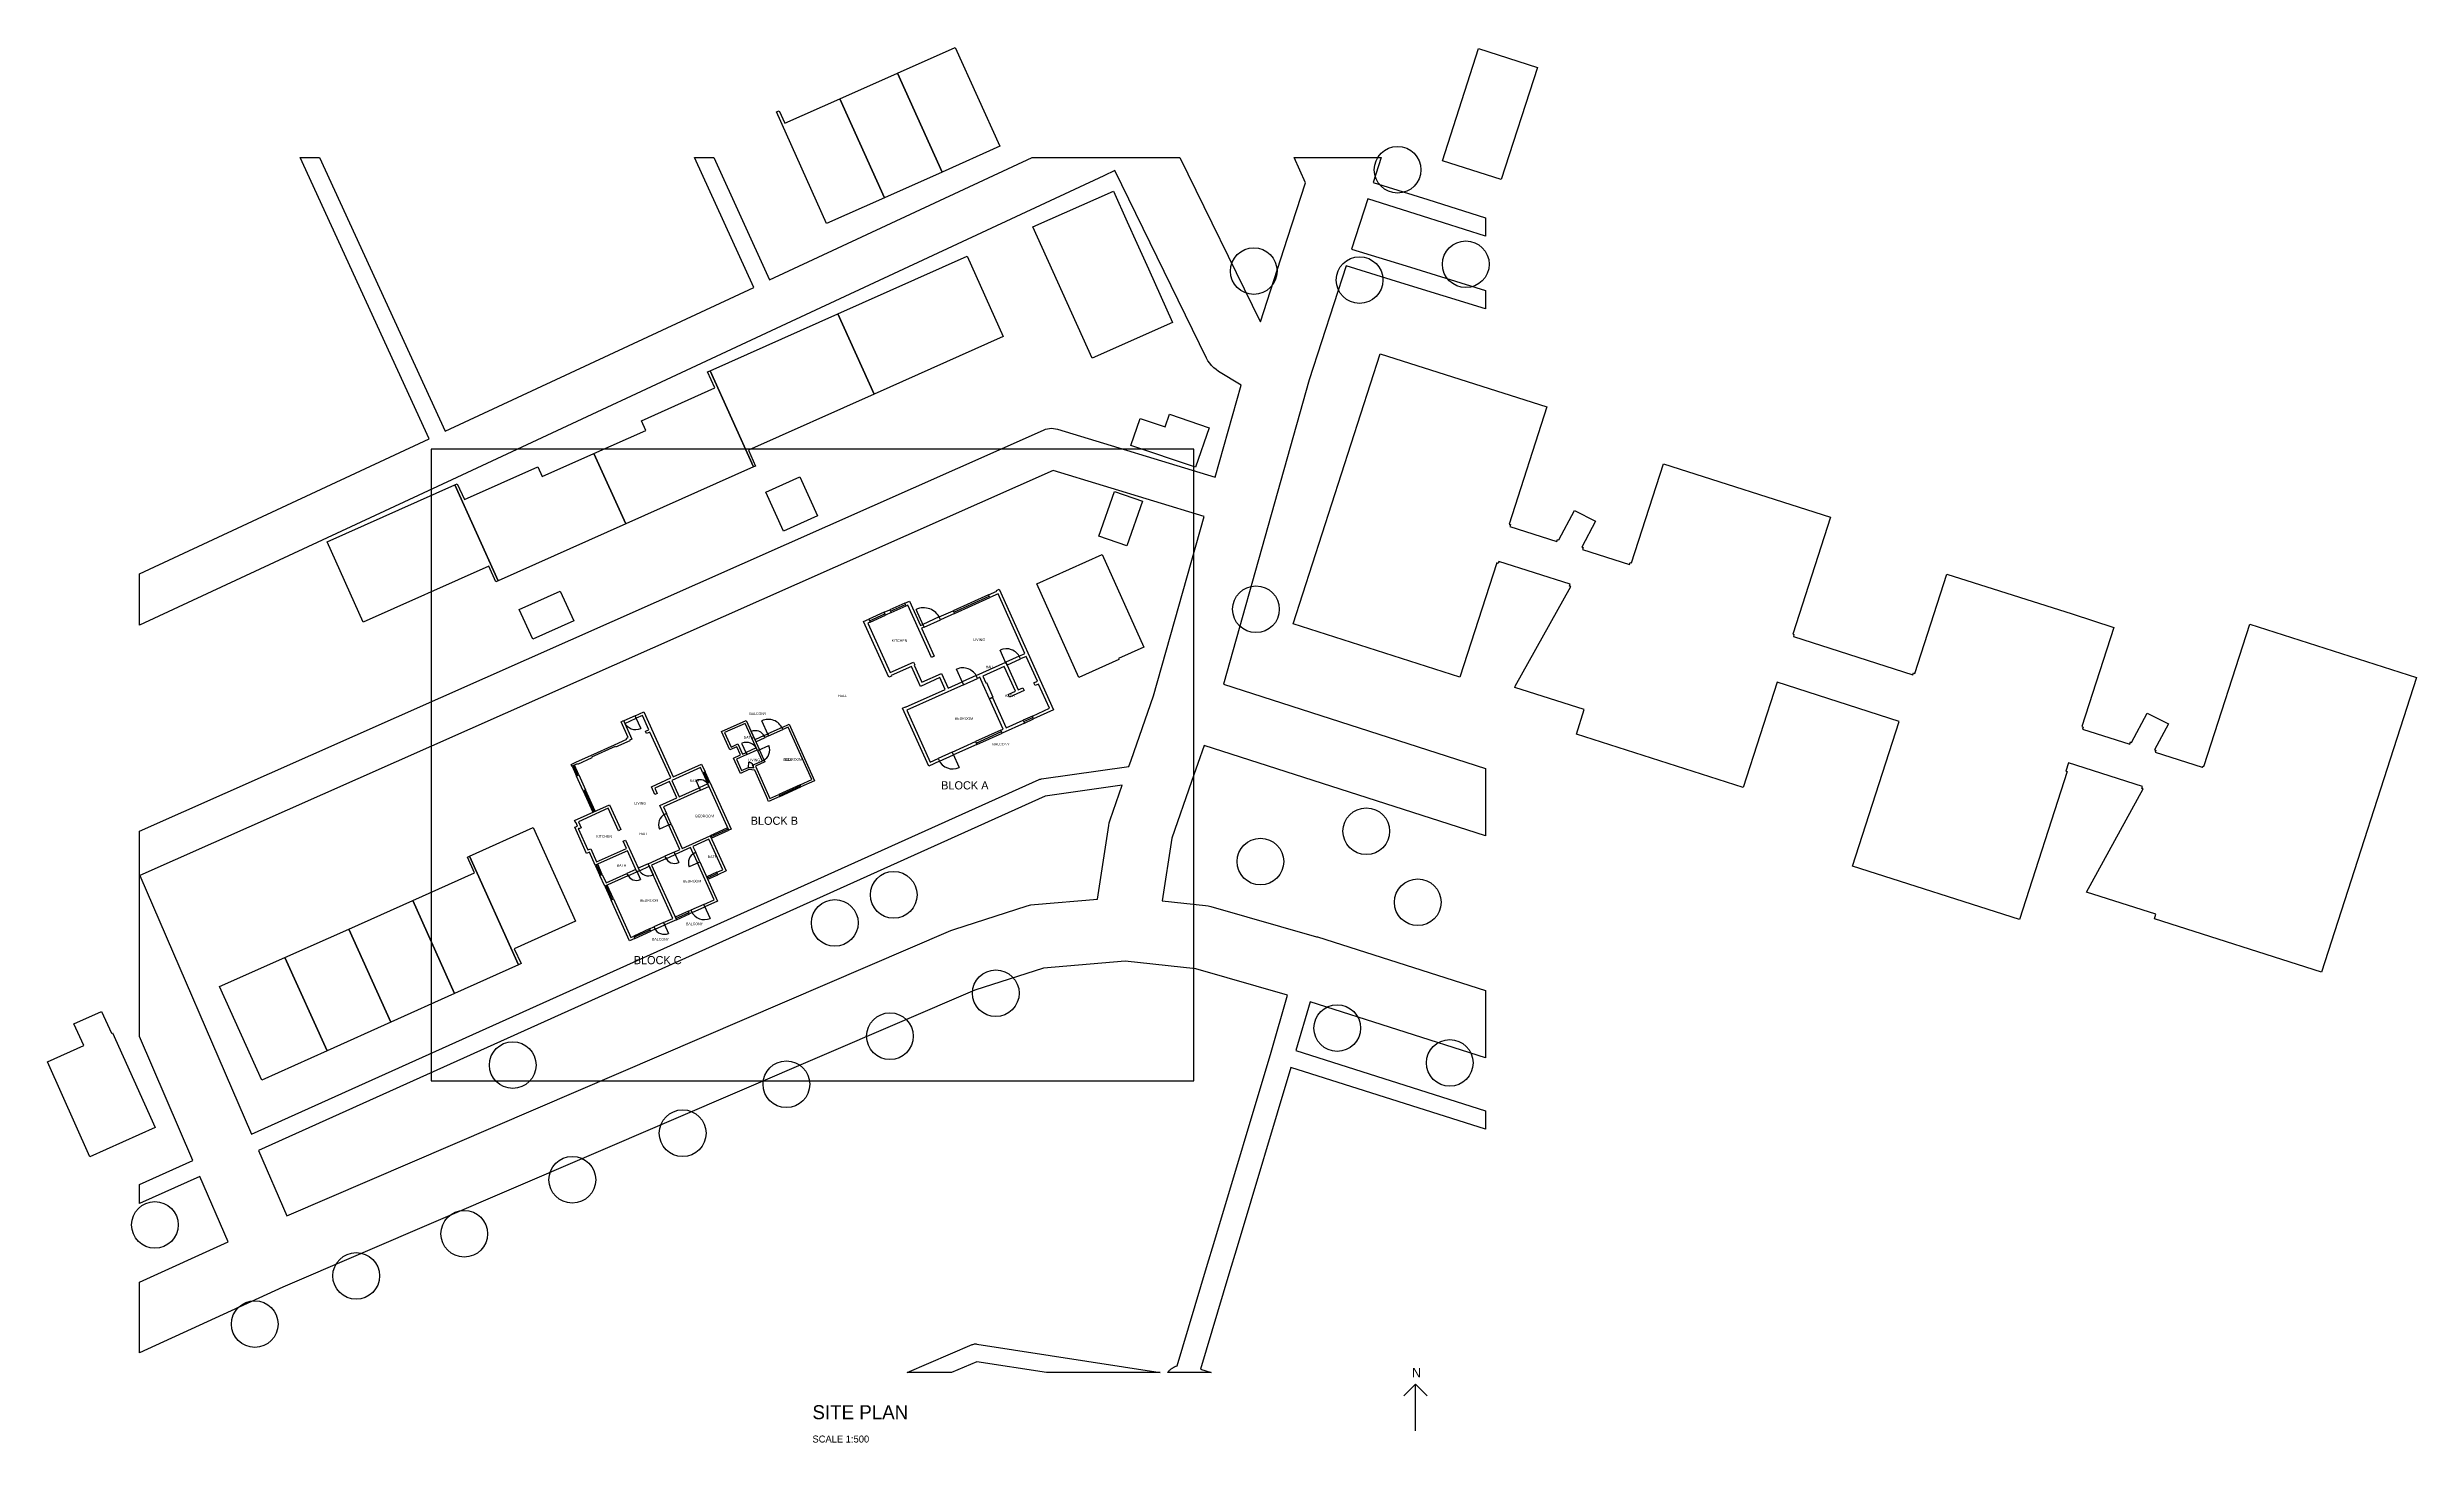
# Model space of a CAD drawing. Header units: millimetres. Extents: x -134533 to 68451, y 6505 to 126093.
import ezdxf

# ---------------------------------------------------------------- set-up
doc = ezdxf.new("R2010")
doc.units = ezdxf.units.MM
for name, color, linetype in [('A-ANNO-SYMB', 7, 'Continuous'), ('A-ANNO-TEXT', 7, 'Continuous'), ('A-ANNO-TTLB', 7, 'Continuous'), ('A-DOOR', 7, 'Continuous'), ('A-GLAZ', 7, 'Continuous'), ('A-WALL', 7, 'Continuous'), ('C-BLDG-EXST', 7, 'Continuous'), ('C-ROAD', 7, 'Continuous'), ('L-PLNT-TREE', 7, 'Continuous'), ('V-PROP-LINE', 7, 'Continuous')]:
    doc.layers.add(name, color=color, linetype=linetype)

msp = doc.modelspace()

# ---------------------------------------------------------------- linework, layer by layer
at = {"layer": 'A-ANNO-SYMB'}
for p in [(-18322, 10514), (-17322, 7514), (-16322, 10514)]:
    msp.add_line(p, (-17322, 11514), dxfattribs=at)
at = {"layer": 'A-DOOR'}
for p, q in [((-59479, 76516), (-60114, 77924)), ((-52376, 73270), (-52902, 74438)), ((-56103, 71591), (-56645, 72793)), ((-84135, 68693), (-83695, 67721)), ((-73876, 66662), (-74232, 67451)), ((-72777, 67157), (-73328, 68380)), ((-74634, 65575), (-75025, 66442)), ((-73616, 65857), (-72733, 66255)), ((-56962, 65563), (-56420, 64361)), ((-78633, 62531), (-78960, 63256)), ((-74466, 64376), (-74430, 64829)), ((-81192, 59480), (-82082, 59078)), ((-80800, 57015), (-80445, 56229)), ((-84070, 55537), (-83724, 54771)), ((-83015, 56014), (-82631, 55166)), ((-78727, 56233), (-79534, 55868)), ((-81687, 50981), (-81313, 50153)), ((-78251, 52534), (-77756, 51437))]:
    msp.add_line(p, q, dxfattribs=at)
for points in [[(-59425, 76396), (-58017, 77030), (-58125, 77271), (-59533, 76636)], [(-52322, 73150), (-51154, 73676), (-51262, 73916), (-52430, 73390)], [(-56049, 71470), (-54847, 72012), (-54955, 72253), (-56157, 71711)], [(-84181, 68797), (-85154, 68357), (-85061, 68150), (-84088, 68590)], [(-73837, 66577), (-73048, 66932), (-73125, 67103), (-73914, 66747)], [(-72738, 67072), (-71515, 67623), (-71592, 67793), (-72815, 67242)], [(-74596, 65490), (-73729, 65881), (-73805, 66051), (-74672, 65660)], [(-73701, 65819), (-73303, 64936), (-73133, 65013), (-73531, 65895)], [(-57016, 65683), (-58218, 65142), (-58110, 64901), (-56908, 65443)], [(-78586, 62428), (-77861, 62755), (-77955, 62962), (-78679, 62635)], [(-74466, 64376), (-74014, 64340), (-74014, 64340), (-74466, 64376)], [(-81088, 59527), (-81490, 60417), (-81697, 60324), (-81295, 59434)], [(-80847, 57119), (-81633, 56763), (-81540, 56556), (-80753, 56912)], [(-78623, 56279), (-78988, 57087), (-79195, 56993), (-78830, 56186)], [(-84117, 55641), (-84883, 55295), (-84789, 55088), (-84024, 55434)], [(-83062, 56118), (-83910, 55734), (-83817, 55527), (-82968, 55911)], [(-81734, 51085), (-82562, 50711), (-82468, 50504), (-81640, 50878)], [(-78298, 52638), (-79395, 52142), (-79302, 51935), (-78205, 52431)]]:
    msp.add_lwpolyline(points, close=True, dxfattribs=at)
for centre, radius, start, end in [((-59479, 76516), 1545, 24.25476, 114.25476), ((-52376, 73270), 1281, 24.25476, 114.25476), ((-56103, 71591), 1319, 24.25476, 114.25476), ((-84135, 68693), 1067, 204.32261, 294.32261), ((-73876, 66662), 866, 24.25476, 114.25476), ((-72777, 67157), 1341, 24.25476, 114.25476), ((-74634, 65575), 951, 24.25476, 114.25476), ((-73616, 65857), 968, -65.74524, 24.25476), ((-56962, 65563), 1319, -155.74524, -65.74524), ((-78633, 62531), 795, 24.32261, 114.32261), ((-74466, 64376), 454, -4.55603, 85.44397), ((-81192, 59480), 977, 114.32261, 204.32261), ((-78727, 56233), 886, 114.32261, 204.32261), ((-84070, 55537), 840, 204.32261, 294.32261), ((-83015, 56014), 931, 204.32261, 294.32261), ((-80800, 57015), 863, 204.32261, 294.32261), ((-78251, 52534), 1204, 204.32261, 294.32261), ((-81687, 50981), 909, 204.32261, 294.32261)]:
    msp.add_arc(centre, radius, start, end, dxfattribs=at)
at = {"layer": 'A-GLAZ'}
for p, q in [((-64099, 76955), (-62776, 77551)), ((-62295, 77768), (-61024, 78340)), ((-56869, 77692), (-53846, 79054)), ((-54952, 66469), (-52788, 67444)), ((-50882, 68303), (-50092, 68659)), ((-89098, 63683), (-89482, 64532)), ((-77879, 63071), (-78282, 63961)), ((-87695, 60579), (-88528, 62421)), ((-71823, 61981), (-70011, 62797)), ((-76206, 59092), (-77696, 58418)), ((-87094, 55168), (-87487, 56037)), ((-77127, 55286), (-77996, 54893)), ((-86139, 53057), (-86673, 54236)), ((-80694, 51430), (-79555, 51945)), ((-82887, 50439), (-84253, 49821))]:
    msp.add_line(p, q, dxfattribs=at)
for points in [[(-56815, 77572), (-53792, 78934), (-53900, 79174), (-56923, 77812)], [(-64045, 76835), (-62722, 77431), (-62830, 77671), (-64153, 77075)], [(-62241, 77647), (-60970, 78220), (-61079, 78461), (-62350, 77888)], [(-54898, 66348), (-52734, 67323), (-52842, 67564), (-55006, 66589)], [(-50828, 68182), (-50038, 68538), (-50146, 68779), (-50936, 68423)], [(-88995, 63730), (-89378, 64579), (-89585, 64485), (-89202, 63636)], [(-77776, 63118), (-78178, 64008), (-78385, 63914), (-77983, 63024)], [(-87592, 60626), (-88424, 62468), (-88631, 62374), (-87798, 60532)], [(-71784, 61896), (-69973, 62712), (-70050, 62882), (-71861, 62066)], [(-76252, 59195), (-77742, 58522), (-77649, 58315), (-76159, 58989)], [(-86990, 55214), (-87383, 56084), (-87590, 55990), (-87197, 55121)], [(-77174, 55389), (-78043, 54996), (-77950, 54789), (-77080, 55182)], [(-86036, 53103), (-86569, 54283), (-86776, 54190), (-86243, 53010)], [(-80647, 51327), (-79509, 51841), (-79602, 52048), (-80740, 51534)], [(-82934, 50542), (-84300, 49925), (-84207, 49718), (-82841, 50335)]]:
    msp.add_lwpolyline(points, close=True, dxfattribs=at)
at = {"layer": 'A-WALL'}
for points in [[(-48669, 69444), (-49605, 71522), (-49897, 71391), (-50006, 71631), (-49714, 71763), (-50673, 73893), (-51154, 73676), (-51262, 73916), (-50782, 74133), (-53088, 79251), (-53792, 78934), (-53900, 79174), (-53196, 79492), (-53217, 79538), (-52977, 79647), (-48320, 69312), (-50038, 68538), (-50146, 68779)], [(-62722, 77431), (-62830, 77671), (-62350, 77888), (-62241, 77647)], [(-61079, 78461), (-60684, 78639), (-59740, 76543), (-59533, 76636), (-59425, 76396), (-59631, 76303), (-58556, 73915), (-58796, 73807), (-60816, 78290), (-60970, 78220)], [(-58017, 77030), (-58125, 77271), (-56923, 77812), (-56815, 77572)], [(-61262, 69467), (-61022, 69575), (-61001, 69529), (-57612, 71055), (-58071, 72073), (-59737, 71323), (-60509, 73035), (-62231, 72259), (-62210, 72213), (-62450, 72104), (-64600, 76874), (-64153, 77075), (-64045, 76835), (-64251, 76742), (-62339, 72500), (-60330, 73405), (-60222, 73165), (-60268, 73144), (-59605, 71672), (-57939, 72422), (-57372, 71164), (-56157, 71711), (-56049, 71470), (-60892, 69288), (-58888, 64840), (-58218, 65142), (-58110, 64901), (-59020, 64491)], [(-53813, 70267), (-54354, 71470), (-54354, 71470), (-54641, 72105), (-54847, 72012), (-54955, 72253), (-52430, 73390), (-51362, 71020), (-50950, 71206), (-50842, 70965), (-52113, 70393), (-52221, 70633), (-51603, 70912), (-52562, 73041), (-54400, 72213), (-54135, 71625), (-54088, 71646), (-53525, 70397)], [(-81490, 60417), (-81697, 60324), (-82053, 61110), (-80604, 61765), (-81240, 63172), (-82482, 62611), (-82276, 62156), (-82483, 62062), (-82783, 62724), (-81127, 63473), (-82904, 67405), (-83194, 67274), (-83287, 67481), (-82998, 67612), (-83550, 68833), (-84088, 68590), (-84181, 68797), (-83436, 69134), (-80920, 63566), (-78478, 64670), (-78178, 64008), (-78385, 63914), (-78591, 64370), (-81033, 63266), (-80397, 61858), (-78679, 62635), (-78586, 62428), (-81752, 60997)], [(-52734, 67323), (-52842, 67564), (-52636, 67657), (-53813, 70267), (-53572, 70376), (-52396, 67765), (-50936, 68423), (-50828, 68182)], [(-85856, 66106), (-85881, 66160), (-87909, 65243), (-87884, 65189), (-89106, 64637), (-89130, 64691), (-89585, 64485), (-89654, 64638), (-89199, 64844), (-87984, 65393), (-85950, 66312), (-84881, 66795), (-84919, 66878), (-84766, 66947), (-85374, 68292), (-85167, 68386), (-84452, 66805), (-84659, 66711), (-84635, 66657)], [(-75056, 64115), (-74475, 64377), (-74022, 64341), (-74124, 64567), (-73133, 65013), (-73056, 64843), (-73877, 64473), (-72635, 61717), (-71861, 62066), (-71784, 61896), (-72755, 61459), (-72831, 61629), (-72805, 61641), (-73935, 64147), (-74442, 64187), (-75150, 63868), (-75741, 65179), (-75152, 65444), (-75466, 66141), (-76054, 65876), (-76766, 67455), (-74661, 68403), (-73531, 65895), (-73701, 65819), (-74754, 68156), (-76519, 67361), (-75961, 66123), (-75373, 66388), (-74982, 65521), (-74672, 65660), (-74596, 65490), (-75494, 65085)], [(-72815, 67242), (-72738, 67072), (-73048, 66932), (-73125, 67103)], [(-71066, 67825), (-71515, 67623), (-71592, 67793), (-70973, 68072), (-68796, 63242), (-69973, 62712), (-70050, 62882), (-69043, 63336)], [(-56908, 65443), (-57016, 65683), (-55006, 66589), (-54898, 66348)], [(-88424, 62468), (-88631, 62374), (-89202, 63636), (-88995, 63730)], [(-77983, 63024), (-77776, 63118), (-75952, 59082), (-76159, 58989)], [(-89345, 59245), (-89109, 59351), (-89237, 59633), (-89265, 59620), (-89359, 59827), (-86370, 61177), (-85407, 59046), (-85614, 58952), (-86484, 60877), (-89030, 59726), (-88796, 59209), (-89003, 59115), (-89016, 59144), (-89044, 59131), (-88218, 57302), (-87982, 57408), (-87477, 56291), (-84931, 57441), (-85212, 58062), (-85005, 58156), (-83817, 55527), (-84024, 55434), (-84837, 57234), (-87590, 55990), (-88095, 57108), (-88331, 57001)], [(-79429, 57510), (-80753, 56912), (-80847, 57119), (-80350, 57343), (-81295, 59434), (-81088, 59527), (-80143, 57437), (-77742, 58522), (-76377, 55500), (-77080, 55182), (-77174, 55389), (-76677, 55614), (-77856, 58221), (-79222, 57604), (-78988, 57087), (-79195, 56993)], [(-86776, 54190), (-87197, 55121), (-86990, 55214), (-86663, 54490), (-84883, 55295), (-84789, 55088)], [(-82761, 56004), (-80647, 51327), (-81640, 50878), (-81734, 51085), (-80947, 51440), (-83062, 56118), (-81633, 56763), (-81540, 56556)], [(-77108, 52927), (-78205, 52431), (-78298, 52638), (-77408, 53040), (-78830, 56186), (-78623, 56279)], [(-84662, 49512), (-86243, 53010), (-86036, 53103), (-84549, 49813), (-84300, 49925), (-84207, 49718)], [(-79602, 52048), (-79395, 52142), (-79302, 51935), (-79509, 51841)], [(-82934, 50542), (-82562, 50711), (-82468, 50504), (-82841, 50335)]]:
    msp.add_lwpolyline(points, close=True, dxfattribs=at)
at = {"layer": 'C-BLDG-EXST'}
for points in [[(-56764, 126093), (-52945, 117615), (-57881, 115404), (-61700, 123893)], [(-6866, 124369), (-9974, 114763), (-15005, 116377), (-11924, 125982)], [(-61700, 123893), (-57881, 115404), (-62824, 113204), (-66643, 121682)], [(-66643, 121682), (-62824, 113204), (-67768, 111004), (-72074, 120566), (-71844, 120665), (-71350, 119582)], [(-41183, 109302), (-40208, 107124), (-38136, 102515), (-45023, 99442), (-50094, 110717), (-43194, 113779), (-42009, 111137)], [(-55728, 108185), (-52634, 101321), (-63712, 96369), (-66806, 103244)], [(-66806, 103244), (-63712, 96369), (-74471, 91571), (-73862, 90212), (-74045, 90134), (-77748, 98370)], [(15053, 75587), (25291, 72304), (25345, 72481), (25467, 72437), (28209, 80948), (38949, 77533), (42524, 76383), (39782, 67872), (39890, 67838), (39836, 67662), (43871, 66379), (43926, 66567), (44034, 66523), (45375, 69032), (47203, 68115), (46004, 65882), (46113, 65849), (46059, 65683), (50081, 64401), (50257, 64533), (54157, 76648), (68451, 72072), (60299, 46825), (45991, 51390), (46106, 51799), (40174, 53689), (45023, 62544), (44914, 62577), (44968, 62743), (38624, 64765), (38400, 64058), (38509, 64014), (34419, 51335), (20124, 55900), (24126, 68325), (13665, 71685), (10753, 62665), (-3528, 67219), (-2858, 69331), (-8810, 71232), (-8789, 71343), (-4022, 79887), (-4124, 79920), (-4070, 80097), (-10184, 82032), (-10238, 81855), (-10353, 81899), (-13516, 72127), (-27810, 76682), (-20355, 99840), (-6054, 95274), (-9304, 85226), (-9189, 85193), (-9250, 85016), (-5207, 83745), (-5146, 83911), (-5038, 83878), (-3697, 86409), (-1910, 85481), (-3061, 83248), (-2966, 83215), (-3020, 83049), (1009, 81777), (1063, 81943), (1185, 81910), (3941, 90389), (18235, 85823), (14999, 75797), (15107, 75764)], [(-77748, 98370), (-74045, 90134), (-84987, 85248), (-87702, 91284), (-83260, 93263), (-83640, 94092), (-77356, 96921), (-77965, 98270)], [(-35001, 93484), (-36159, 90101), (-41705, 91980), (-40912, 94291), (-38773, 93561), (-38400, 94644)], [(-87702, 91284), (-84987, 85248), (-95916, 80363), (-99633, 88598), (-99417, 88697), (-98801, 87338), (-92503, 90145), (-92131, 89305)], [(-99633, 88598), (-95916, 80363), (-96099, 80285), (-96708, 81634), (-107475, 76836), (-110576, 83712)], [(-72988, 87968), (-70070, 89294), (-68539, 85945), (-71458, 84618)], [(-44447, 84209), (-43100, 88034), (-40696, 87194), (-42043, 83369)], [(-44163, 82618), (-40587, 74692), (-42775, 73719), (-42734, 73631), (-46153, 72094), (-49769, 80119)], [(-90594, 79489), (-89443, 76936), (-92943, 75366), (-94101, 77920)], [(-92910, 59216), (-89294, 51213), (-94528, 48826), (-93952, 47565), (-94176, 47466), (-98381, 56773)], [(-98381, 56773), (-94176, 47466), (-99647, 45001), (-103236, 52971), (-97941, 55336), (-98550, 56685)], [(-103236, 52971), (-99647, 45001), (-105111, 42536), (-108707, 50528)], [(-108707, 50528), (-105111, 42536), (-110569, 40082), (-114178, 48085)], [(-114178, 48085), (-110569, 40082), (-116162, 37561), (-119785, 45587)], [(-128960, 41629), (-125297, 33505), (-130890, 30995), (-134533, 39131), (-131418, 40535), (-132265, 42392), (-129888, 43464), (-129041, 41596)]]:
    msp.add_lwpolyline(points, close=True, dxfattribs=at)
at = {"layer": 'C-ROAD'}
for points in [[(-38530, 12548), (-38516, 12563), (-38504, 12579), (-38459, 12627), (-38415, 12676), (-38400, 12689), (-38386, 12704), (-38336, 12747), (-38288, 12791), (-38272, 12803), (-38256, 12817), (-38203, 12855), (-38150, 12894), (-38133, 12904), (-38116, 12916), (-38059, 12948), (-38003, 12982), (-37985, 12991), (-37967, 13001), (-37907, 13028), (-37848, 13056), (-37829, 13063), (-37810, 13071), (-37748, 13092), (-37726, 13100), (-35235, 21508), (-35234, 21510), (-35234, 21513), (-34523, 23866), (-29690, 39967), (-28272, 44856), (-36150, 47102), (-42202, 47776), (-49190, 47184), (-55066, 45286), (-114352, 19825), (-126653, 14215), (-126653, 20260), (-119058, 23724), (-121471, 29307), (-126653, 26994), (-126653, 28637), (-122066, 30685), (-126653, 41305), (-126653, 58914), (-49199, 93292), (-49033, 93356), (-48861, 93403), (-48685, 93432), (-48507, 93443), (-48329, 93436), (-48152, 93410), (-47979, 93367), (-34484, 89251), (-32266, 97145), (-34190, 98324), (-34404, 98470), (-34604, 98635), (-34787, 98818), (-34952, 99018), (-35098, 99232), (-35223, 99459), (-43093, 115526), (-44013, 115096), (-44015, 115094), (-71662, 102206), (-99451, 89239), (-126653, 76557), (-126653, 80970), (-101812, 92552), (-112884, 116645), (-111233, 116645), (-100453, 93186), (-74016, 105521), (-79081, 116645), (-77433, 116645), (-72657, 106155), (-50157, 116645), (-37516, 116645), (-30635, 102596), (-30596, 102572), (-28273, 109741), (-26733, 114476), (-27717, 116645), (-20247, 116645), (-20935, 114523), (-16275, 113046), (-11322, 111480), (-11322, 109907), (-16728, 111616), (-21398, 113097), (-22797, 108795), (-18129, 107355), (-11322, 105258), (-11322, 103688), (-18571, 105921), (-23260, 107368), (-26423, 97607), (-29679, 86019), (-33768, 71502), (-11322, 64282), (-11322, 58504), (-35423, 66256), (-36502, 63172), (-38205, 58307), (-39017, 52955), (-35313, 52542), (-35086, 52508), (-34863, 52454), (-25790, 49867), (-25709, 49843), (-11322, 45263), (-11322, 39491), (-26357, 44277), (-27568, 40101), (-11322, 34936), (-11322, 33362), (-27993, 38662), (-32608, 23291), (-32608, 23289), (-33318, 20937), (-35726, 12809), (-34821, 12514), (-38555, 12514), (-38530, 12548)], [(-126619, 55100), (-117047, 32935), (-49563, 63338), (-49497, 63364), (-49429, 63384), (-49359, 63397), (-41883, 64446), (-41693, 64988), (-39758, 70523), (-35432, 85881), (-48376, 89829), (-126619, 55100)], [(-116452, 31558), (-114029, 25950), (-57118, 50391), (-56878, 50481), (-50581, 52515), (-50278, 52594), (-49968, 52638), (-44559, 53096), (-43604, 59386), (-43554, 59637), (-43481, 59882), (-42441, 62853), (-49044, 61926), (-116452, 31558)], [(-54906, 13441), (-57072, 12514), (-60882, 12514), (-55299, 14905), (-55233, 14929), (-55166, 14948), (-55097, 14960), (-55028, 14965), (-54958, 14964), (-54888, 14957), (-39192, 12514), (-48947, 12514), (-54906, 13441)]]:
    msp.add_lwpolyline(points, close=True, dxfattribs=at)
at = {"layer": 'L-PLNT-TREE'}
for centre in [(-18851, 115603), (-31175, 106914), (-22108, 106152), (-13008, 107500), (-30986, 77931), (-21533, 58907), (-30606, 56309), (-62025, 53457), (-17125, 52816), (-67070, 51047), (-53277, 45023), (-62344, 41342), (-24025, 42038), (-94663, 38866), (-14382, 39054), (-71221, 37219), (-80105, 33029), (-89558, 29039), (-125324, 25170), (-98814, 24407), (-108077, 20793), (-116765, 16669)]:
    msp.add_circle(centre, 2000, dxfattribs=at)
at = {"layer": 'V-PROP-LINE'}
msp.add_lwpolyline([(-101653, 37514), (-36322, 37514), (-36322, 91645), (-101653, 91645)], close=True, dxfattribs=at)

# ---------------------------------------------------------------- texts
at = {"layer": 'A-ANNO-SYMB'}
msp.add_text('N', height=800, dxfattribs=at).set_placement((-17622, 12114))
at = {"layer": 'A-ANNO-TEXT'}
for s, p in [('KITCHEN', (-62198, 75143)), ('LIVING', (-55206, 75218)), ('HALL', (-54150, 72874)), ('BALCONY', (-74395, 68868)), ('HALL', (-66790, 70404)), ('BATH', (-52479, 70403)), ('BATH', (-74868, 66839)), ('BEDROOM', (-56788, 68462)), ('LIVING', (-74481, 64909)), ('HALL', (-71500, 64929)), ('BEDROOM', (-71440, 64956)), ('BALCONY', (-53557, 66261)), ('BATH', (-79494, 63114)), ('LIVING', (-84239, 61194)), ('BEDROOM', (-79002, 60096)), ('KITCHEN', (-87508, 58362)), ('HALL', (-83807, 58572)), ('BATH', (-85750, 55862)), ('BATH', (-77950, 56609)), ('BEDROOM', (-83758, 52862)), ('BEDROOM', (-80085, 54522)), ('BALCONY', (-79817, 50855)), ('BALCONY', (-82730, 49538))]:
    msp.add_text(s, height=220, dxfattribs=at).set_placement(p)
at = {"layer": 'A-ANNO-TTLB'}
for s, height, p in [('BLOCK A', 700, (-57960, 62491)), ('BLOCK B', 700, (-74281, 59459)), ('BLOCK C', 700, (-84303, 47512)), ('SITE PLAN', 1200, (-68987, 8514)), ('SCALE 1:500', 600, (-68987, 6514))]:
    msp.add_text(s, height=height, dxfattribs=at).set_placement(p)

doc.saveas('drawing.dxf')
